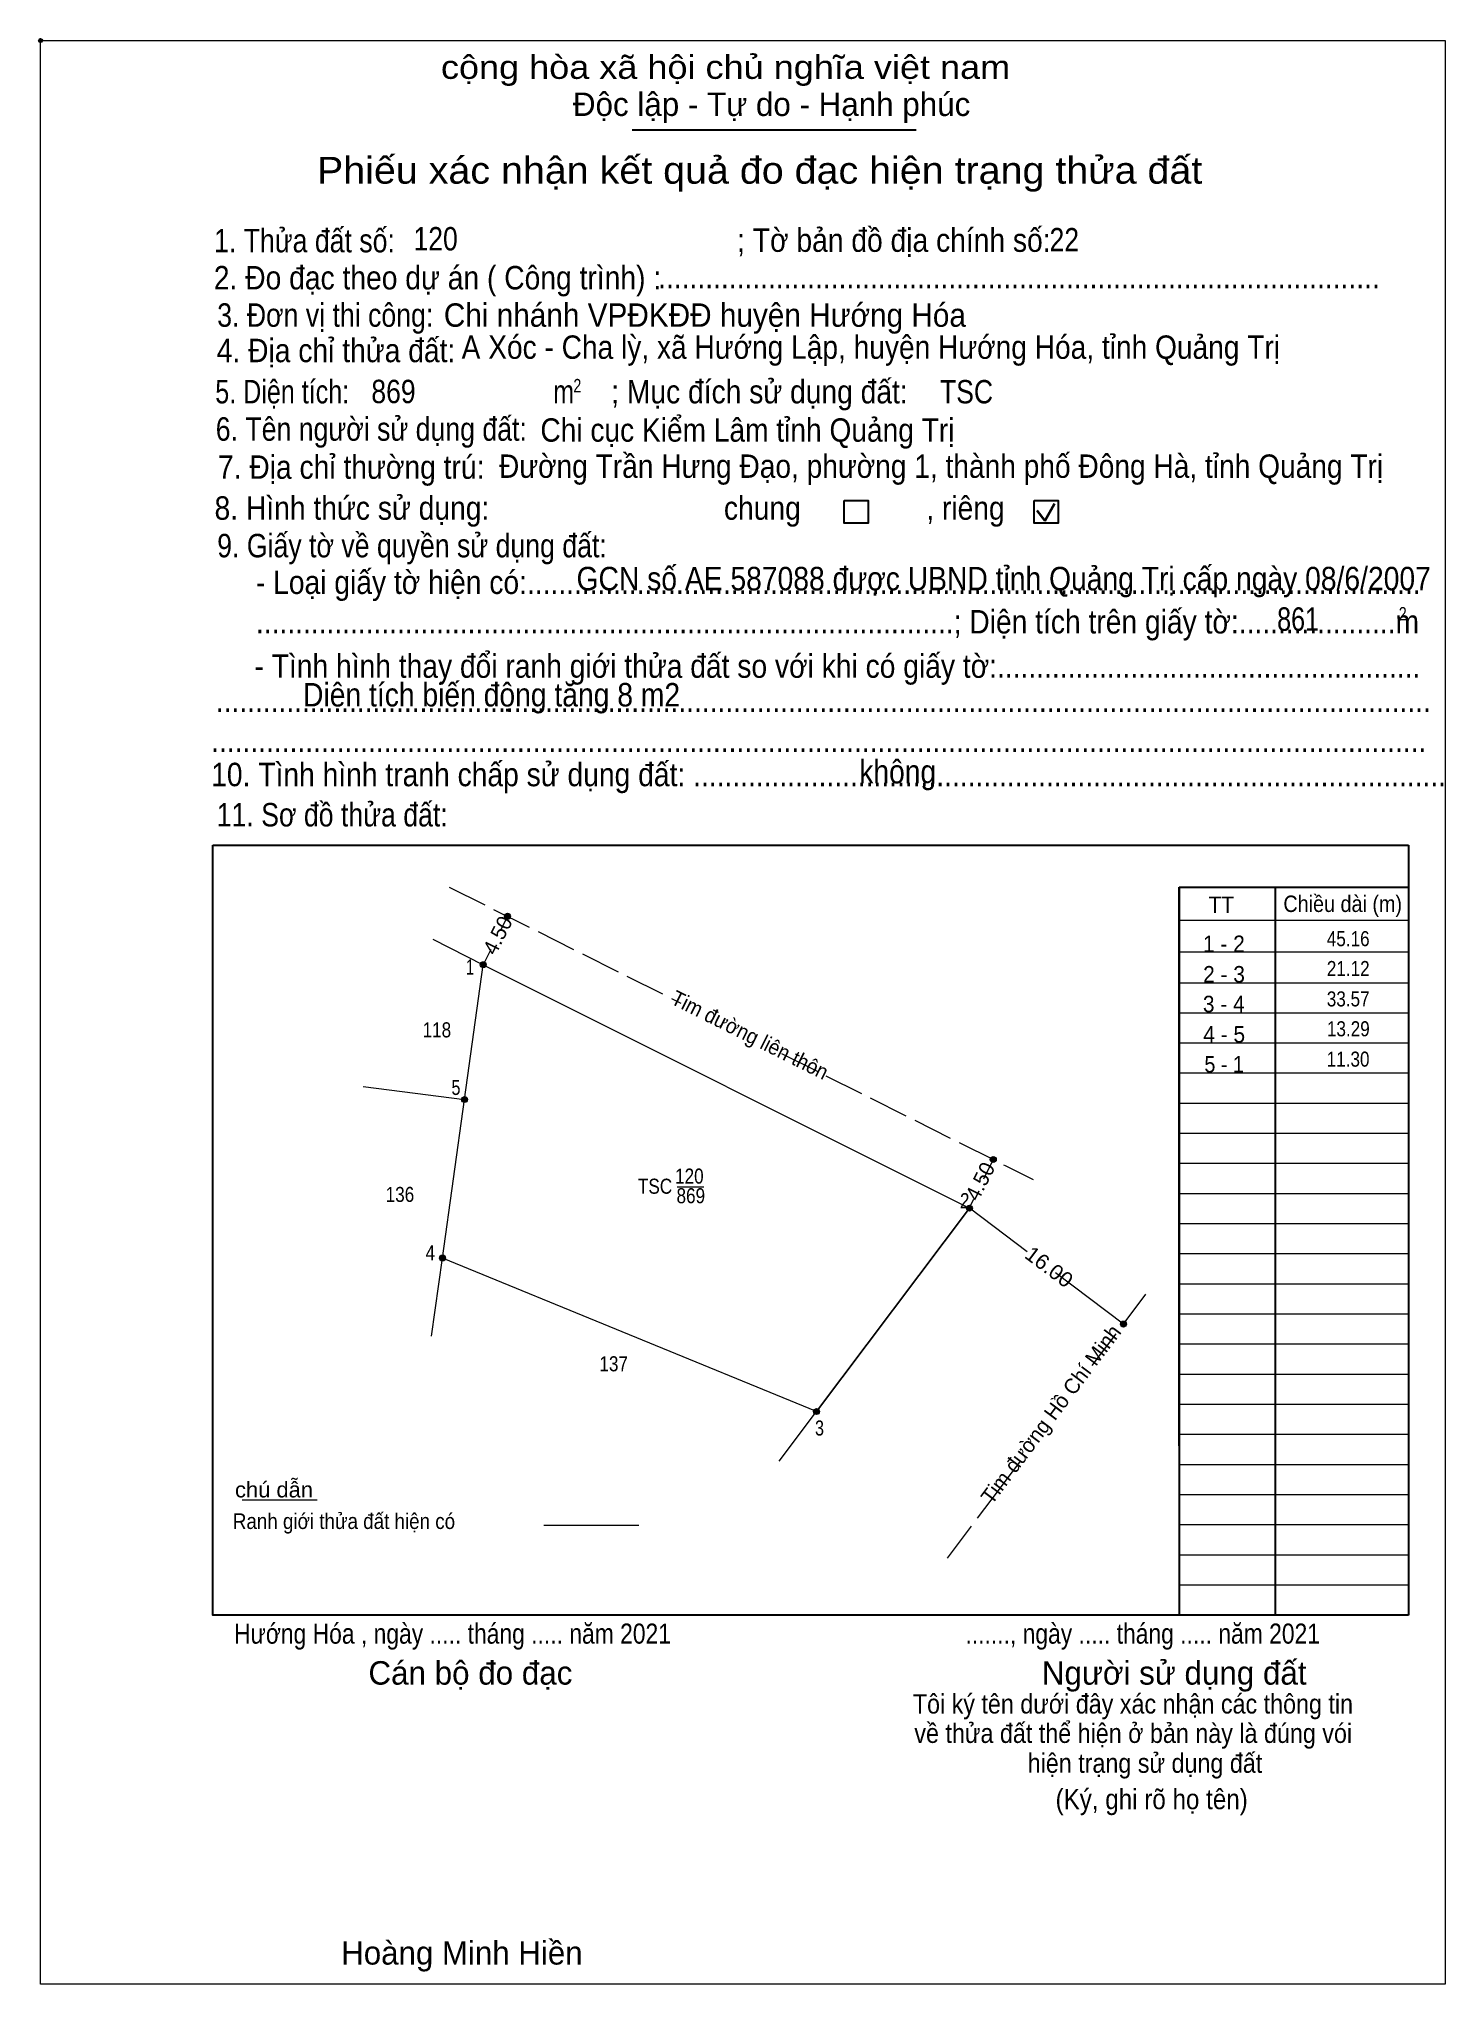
# Model space of a CAD drawing. Header units: metres. Extents: x 533645 to 534348, y 1867593 to 1867799.
# Drawn here: x 533645.4 to 533762.2, y 1867593.1 to 1867754.6 of the extents above; entities that cross this region are included whole.
import ezdxf
from ezdxf.enums import TextEntityAlignment as Align

# ---------------------------------------------------------------- set-up
doc = ezdxf.new("R2010")
doc.units = ezdxf.units.M
doc.header["$LTSCALE"] = 0.55
doc.header["$PDMODE"] = 32
doc.header["$PDSIZE"] = 0.275
doc.linetypes.add('LONG_DASHED', pattern=[7.5, 6, -1.5])
for name, color, linetype, lineweight in [('1', 7, 'Continuous', 13), ('10', 7, 'Continuous', 13), ('15', 7, 'Continuous', 13), ('17', 7, 'Continuous', 13), ('2', 7, 'Continuous', 25), ('30', 7, 'Continuous', 13), ('6', 7, 'Continuous', 13), ('63', 7, 'Continuous', 13)]:
    doc.layers.add(name, color=color, linetype=linetype, lineweight=lineweight)

msp = doc.modelspace()

# ---------------------------------------------------------------- texts
at = {"layer": '1', "width": 0.85}
for s, p in [('120', (533699.45, 1867659.55)), ('TSC', (533696.6, 1867658.71)), ('869', (533699.57, 1867657.92))]:
    msp.add_text(s, height=1.25, dxfattribs=at).set_placement(p, align=Align.CENTER)
at = {"layer": '10'}
for s, height, width, p in [('1 - 2', 1.364, 0.95, (533743.84, 1867678.78)), ('2 - 3', 1.364, 0.95, (533743.85, 1867676.25)), ('3 - 4', 1.364, 0.95, (533743.83, 1867673.78)), ('4 - 5', 1.364, 0.95, (533743.865, 1867671.26)), ('5 - 1', 1.36, 0.9, (533743.86, 1867668.78))]:
    msp.add_text(s, height=height, dxfattribs=dict(at, width=width)).set_placement(p, align=Align.CENTER)
at = {"layer": '15'}
for s, rotation, p in [('4.50', 63.207, (533684.087, 1867679.888)), ('4.50', 63.207, (533724.157, 1867659.458)), ('Tim đường Hồ Chí Minh', 53.064, (533729.978, 1867640.024))]:
    msp.add_text(s, height=1.25, rotation=rotation, dxfattribs=at).set_placement(p, align=Align.CENTER)
for s, rotation, width, p in [('Tim đường liên thôn', 333.416, 0.95, (533704.2, 1867671.332)), ('16.00', 323.051, 1.05, (533728.954, 1867652.138))]:
    msp.add_text(s, height=1.25, rotation=rotation, dxfattribs=dict(at, width=width)).set_placement(p, align=Align.CENTER)
at = {"layer": '15', "width": 0.85}
for s, p in [('118', (533678.485, 1867671.69)), ('136', (533675.415, 1867658.03)), ('137', (533693.165, 1867643.97))]:
    msp.add_text(s, height=1.25, dxfattribs=at).set_placement(p, align=Align.CENTER)
at = {"layer": '2'}
for s, height, width, p in [('cộng hòa xã hội chủ nghĩa việt nam', 1.947, 1.15, (533678.82, 1867751.26)), ('1. Thửa đất số:', 1.947, 0.85, (533659.98, 1867736.86)), ('120 ', 1.94, 0.85, (533676.54, 1867737.02)), ('; Tờ bản đồ địa chính số:', 1.947, 0.9, (533703.42, 1867736.9)), ('22', 1.94, 0.85, (533729.36, 1867736.94)), ('2. Đo đạc theo dự án ( Công trình) : ', 1.948, 0.9, (533659.96, 1867733.78)), ('3. Đơn vị thi công:', 1.948, 0.85, (533660.24, 1867730.68)), ('Chi nhánh VPĐKĐĐ huyện Hướng Hóa', 1.944, 0.95, (533679.06, 1867730.68)), ('............................................................................................', 1.948, 0.9, (533696.86, 1867733.88)), ('4. Địa chỉ thửa đất:', 1.948, 0.9, (533660.2, 1867727.74)), ('A Xóc - Cha lỳ, xã Hướng Lập, huyện Hướng Hóa, tỉnh Quảng Trị', 1.94, 0.9, (533680.54, 1867728.02)), ('5. Diện tích:', 1.948, 0.8, (533660.08, 1867724.32)), ('869', 1.94, 0.85, (533673.04, 1867724.34)), ('2', 1.112, 0.8, (533689.82, 1867725.24)), ('; Mục đích sử dụng đất:', 1.947, 0.9, (533692.96, 1867724.32)), ('TSC', 1.94, 0.85, (533720.26, 1867724.32)), ('m', 1.947, 0.8, (533688.14, 1867724.32)), ('6. Tên người sử dụng đất:', 1.948, 0.85, (533660.12, 1867721.22)), ('Chi cục Kiểm Lâm tỉnh Quảng Trị', 1.94, 0.9, (533687.08, 1867721.14)), ('7. Địa chỉ thường trú:', 1.948, 0.9, (533660.3, 1867718.06)), ('Đường Trần Hưng Đạo, phường 1, thành phố Đông Hà, tỉnh Quảng Trị', 1.94, 0.9, (533683.64, 1867718.14)), ('8. Hình thức sử dụng:', 1.948, 0.9, (533660.02, 1867714.66)), ('chung                , riêng', 1.947, 0.9, (533702.32, 1867714.66)), ('9. Giấy tờ về quyền sử dụng đất:', 1.948, 0.85, (533660.24, 1867711.54)), ('     - Loại giấy tờ hiện có:..................................................................................................................', 1.947, 0.9, (533660.2, 1867708.5)), ('GCN số AE 587088 được UBND tỉnh Quảng Trị cấp ngày 08/6/2007', 1.95, 0.9, (533690.08, 1867708.8)), ('     .........................................................................................; Diện tích trên giấy tờ:....................m', 1.947, 0.9, (533660.2, 1867705.22)), ('861', 1.95, 0.8, (533748.26, 1867705.44)), ('2', 1.112, 0.8, (533758.36, 1867706.3)), ('     - Tình hình thay đổi ranh giới thửa đất so với khi có giấy tờ:......................................................', 1.947, 0.9, (533660.08, 1867701.54)), ('Diện tích biến động tăng 8 m2', 1.95, 0.9, (533667.37, 1867699.16)), ('...........................................................................................................................................................', 1.947, 0.9, (533660.12, 1867698.7)), ('...........................................................................................................................................................', 1.947, 0.9, (533659.74, 1867695.38)), ('10. Tình hình tranh chấp sử dụng đất: ................................................................................................', 1.948, 0.9, (533659.74, 1867692.54)), ('không', 1.947, 0.9, (533713.56, 1867692.78)), ('11. Sơ đồ thửa đất:', 1.948, 0.85, (533660.2, 1867689.2)), ('Hướng Hóa , ngày ..... tháng ..... năm 2021', 1.67, 0.85, (533661.64, 1867621.36)), ('......., ngày ..... tháng ..... năm 2021', 1.67, 0.85, (533722.38, 1867621.36)), ('(Ký, ghi rõ họ tên)', 1.669, 0.9, (533729.86, 1867607.62))]:
    msp.add_text(s, height=height, dxfattribs=dict(at, width=width)).set_placement(p)
for s, height, p in [('Độc lập - Tự do - Hạnh phúc', 1.947, (533689.78, 1867748.18)), ('Cán bộ đo đạc', 1.947, (533672.8, 1867617.96)), ('Người sử dụng đất', 1.947, (533728.72, 1867617.96)), ('Hoàng Minh Hiền', 1.94, (533670.54, 1867594.72))]:
    msp.add_text(s, height=height, dxfattribs=at).set_placement(p)
for s, height, width, p in [('Phiếu xác nhận kết quả đo đạc hiện trạng thửa đất', 2.225, 1.1, (533705.285, 1867742.56)), ('Tôi ký tên dưới đây xác nhận các thông tin', 1.608, 0.9, (533736.285, 1867615.56)), ('về thửa đất thể hiện ở bản này là đúng vói', 1.608, 0.9, (533736.31, 1867613.12)), ('hiện trạng sử dụng đất', 1.608, 0.9, (533737.285, 1867610.64))]:
    msp.add_text(s, height=height, dxfattribs=dict(at, width=width)).set_placement(p, align=Align.CENTER)
at = {"layer": '30'}
for s, height, width, p in [('TT', 1.36, 0.95, (533742.57, 1867682.02)), ('Chiều dài (m)', 1.364, 0.9, (533748.78, 1867682.1))]:
    msp.add_text(s, height=height, dxfattribs=dict(at, width=width)).set_placement(p)
at = {"layer": '6'}
for s, width, p in [('chú dẫn', 1.05, (533661.72, 1867633.5)), ('Ranh giới thửa đất hiện có ', 0.9, (533661.54, 1867630.88))]:
    msp.add_text(s, height=1.296, dxfattribs=dict(at, width=width)).set_placement(p)
at = {"layer": '63'}
for s, width, p in [('45.16', 0.85, (533755.94, 1867679.26)), (' 1', 0.75, (533681.58, 1867676.91)), ('21.12', 0.85, (533755.94, 1867676.78)), ('33.57', 0.85, (533755.94, 1867674.26)), ('13.29', 0.85, (533755.95, 1867671.78)), ('11.30', 0.85, (533755.93, 1867669.26)), (' 5', 0.8, (533680.44, 1867666.91)), (' 2', 0.85, (533722.71, 1867657.51)), (' 4', 0.85, (533678.33, 1867653.19)), (' 3', 0.8, (533710.63, 1867638.64))]:
    msp.add_text(s, height=1.25, dxfattribs=dict(at, width=width)).set_placement(p, align=Align.RIGHT)

# ---------------------------------------------------------------- hatches: boundary and pattern name
at = {"layer": '15'}
for points in [[(533684.6, 1867681.74, 1), (533684.1, 1867681.74, 1)], [(533682.58, 1867677.72, 1), (533682.08, 1867677.72, 1)], [(533681.03, 1867666.53, 1), (533680.53, 1867666.53, 1)], [(533724.94, 1867661.55, 1), (533724.44, 1867661.55, 1)], [(533722.96, 1867657.51, 1), (533722.46, 1867657.51, 1)], [(533679.2, 1867653.37, 1), (533678.7, 1867653.37, 1)], [(533735.75, 1867647.89, 1), (533735.25, 1867647.89, 1)], [(533710.26, 1867640.63, 1), (533709.76, 1867640.63, 1)]]:
    msp.add_hatch(color=256, dxfattribs=at).paths.add_polyline_path(points)

# ---------------------------------------------------------------- linework, layer by layer
at = {"layer": '1'}
msp.add_lwpolyline([(533682.33, 1867677.72), (533722.71, 1867657.51), (533710.01, 1867640.63), (533678.95, 1867653.37), (533680.78, 1867666.53)], close=True, dxfattribs=at)
at = {"layer": '10'}
msp.add_line((533710.01, 1867640.63), (533678.95, 1867653.37), dxfattribs=at)
at = {"layer": '15', "linetype": 'LONG_DASHED'}
for p, q in [((533679.51, 1867684.16), (533698.73, 1867674.54)), ((533707.1, 1867670.35), (533725.67, 1867661.06)), ((533725.67, 1867661.06), (533728.01, 1867659.89)), ((533732.9, 1867644.44), (533737.47, 1867650.51)), ((533725.67, 1867634.81), (533726.98, 1867636.55)), ((533725.11, 1867634.07), (533725.67, 1867634.81)), ((533720.9, 1867628.47), (533725.11, 1867634.07))]:
    msp.add_line(p, q, dxfattribs=at)
at = {"layer": '15'}
for p, q in [((533684.35, 1867681.74), (533683.76, 1867680.56)), ((533682.96, 1867678.98), (533682.32, 1867677.72)), ((533724.69, 1867661.55), (533723.88, 1867659.93)), ((533723.04, 1867658.24), (533722.68, 1867657.53)), ((533735.5, 1867647.89), (533729.85, 1867652.14))]:
    msp.add_line(p, q, dxfattribs=at)
for points in [[(533678.16, 1867679.83), (533682.33, 1867677.72), (533722.71, 1867657.51)], [(533678.05, 1867646.9), (533678.95, 1867653.37), (533680.78, 1867666.53), (533682.33, 1867677.72)], [(533672.36, 1867667.6), (533674.51, 1867667.33), (533680.78, 1867666.53)], [(533706.9, 1867636.5), (533710.01, 1867640.63), (533722.71, 1867657.51)], [(533727.51, 1867653.9), (533725.67, 1867655.28), (533722.71, 1867657.51)]]:
    msp.add_lwpolyline(points, dxfattribs=at)
for centre in [(533684.35, 1867681.74), (533682.33, 1867677.72), (533680.78, 1867666.53), (533724.69, 1867661.55), (533722.71, 1867657.51), (533678.95, 1867653.37), (533735.5, 1867647.89), (533710.01, 1867640.63)]:
    msp.add_circle(centre, 0.25, dxfattribs=at)
at = {"layer": '17'}
msp.add_line((533662.3, 1867633.31), (533668.54, 1867633.31), dxfattribs=at)
at = {"layer": '2'}
for p, q in [((533694.7, 1867747.04), (533718.28, 1867747.04)), ((533659.87, 1867687.66), (533759.18, 1867687.66)), ((533759.18, 1867687.66), (533759.18, 1867623.74)), ((533740.13, 1867684.16), (533740.13, 1867623.74))]:
    msp.add_line(p, q, dxfattribs=at)
at = {"layer": '2', "lineweight": 35}
for p, q in [((533728.3, 1867715.42), (533728.96, 1867714.56)), ((533728.96, 1867714.56), (533729.77, 1867716.01))]:
    msp.add_line(p, q, dxfattribs=at)
at = {"layer": '2', "lineweight": 13}
msp.add_lwpolyline([(533645.57, 1867754.44), (533762.21, 1867754.44), (533762.21, 1867593.1), (533645.57, 1867593.1)], close=True, dxfattribs=at)
at = {"layer": '2'}
for points in [[(533712.31, 1867716.26), (533714.31, 1867716.26), (533714.31, 1867714.39), (533712.31, 1867714.39)], [(533728.07, 1867716.26), (533730.07, 1867716.26), (533730.07, 1867714.39), (533728.07, 1867714.39)]]:
    msp.add_lwpolyline(points, close=True, dxfattribs=at)
msp.add_lwpolyline([(533759.18, 1867623.74), (533659.87, 1867623.74), (533659.87, 1867687.66)], dxfattribs=at)
msp.add_point((533645.57, 1867754.44), dxfattribs=at)
at = {"layer": '30', "lineweight": 25}
for p, q in [((533740.13, 1867637.78), (533740.13, 1867684.16)), ((533748.09, 1867684.16), (533748.09, 1867623.74))]:
    msp.add_line(p, q, dxfattribs=at)
at = {"layer": '30'}
for p, q in [((533740.13, 1867681.43), (533759.18, 1867681.43)), ((533740.13, 1867678.78), (533759.18, 1867678.78)), ((533740.08, 1867676.23), (533759.13, 1867676.23)), ((533740.13, 1867673.74), (533759.18, 1867673.74)), ((533740.13, 1867671.24), (533759.18, 1867671.24)), ((533740.13, 1867668.74), (533759.18, 1867668.74)), ((533740.13, 1867666.24), (533759.18, 1867666.24)), ((533740.13, 1867663.74), (533759.18, 1867663.74)), ((533740.13, 1867661.24), (533759.18, 1867661.24)), ((533740.13, 1867658.74), (533759.18, 1867658.74)), ((533740.13, 1867656.24), (533759.18, 1867656.24)), ((533740.13, 1867653.74), (533759.18, 1867653.74)), ((533740.13, 1867651.24), (533759.18, 1867651.24)), ((533740.13, 1867648.74), (533759.18, 1867648.74)), ((533740.13, 1867646.24), (533759.18, 1867646.24)), ((533740.13, 1867643.74), (533759.18, 1867643.74)), ((533740.13, 1867641.24), (533759.18, 1867641.24)), ((533740.13, 1867638.74), (533759.18, 1867638.74)), ((533740.13, 1867636.24), (533759.18, 1867636.24)), ((533740.13, 1867633.74), (533759.18, 1867633.74)), ((533740.13, 1867633.73), (533759.18, 1867633.73)), ((533740.13, 1867631.24), (533759.18, 1867631.24)), ((533740.13, 1867628.74), (533759.18, 1867628.74)), ((533740.13, 1867626.24), (533759.18, 1867626.24)), ((533740.13, 1867623.74), (533759.18, 1867623.74))]:
    msp.add_line(p, q, dxfattribs=at)
at = {"layer": '30', "lineweight": 25}
msp.add_lwpolyline([(533740.13, 1867684.16), (533759.18, 1867684.16), (533759.18, 1867623.74)], dxfattribs=at)
at = {"layer": '6'}
msp.add_line((533687.36, 1867631.19), (533695.26, 1867631.19), dxfattribs=at)
at = {"layer": '63'}
msp.add_line((533698.44, 1867659.29), (533700.65, 1867659.29), dxfattribs=at)

msp.set_redraw_order([(e.dxf.handle, doc.entitydb.next_handle()) for e in msp.query("TEXT MTEXT ATTDEF DIMENSION ARC_DIMENSION")])  # texts and dimensions are drawn at this point

doc.saveas('drawing.dxf')
